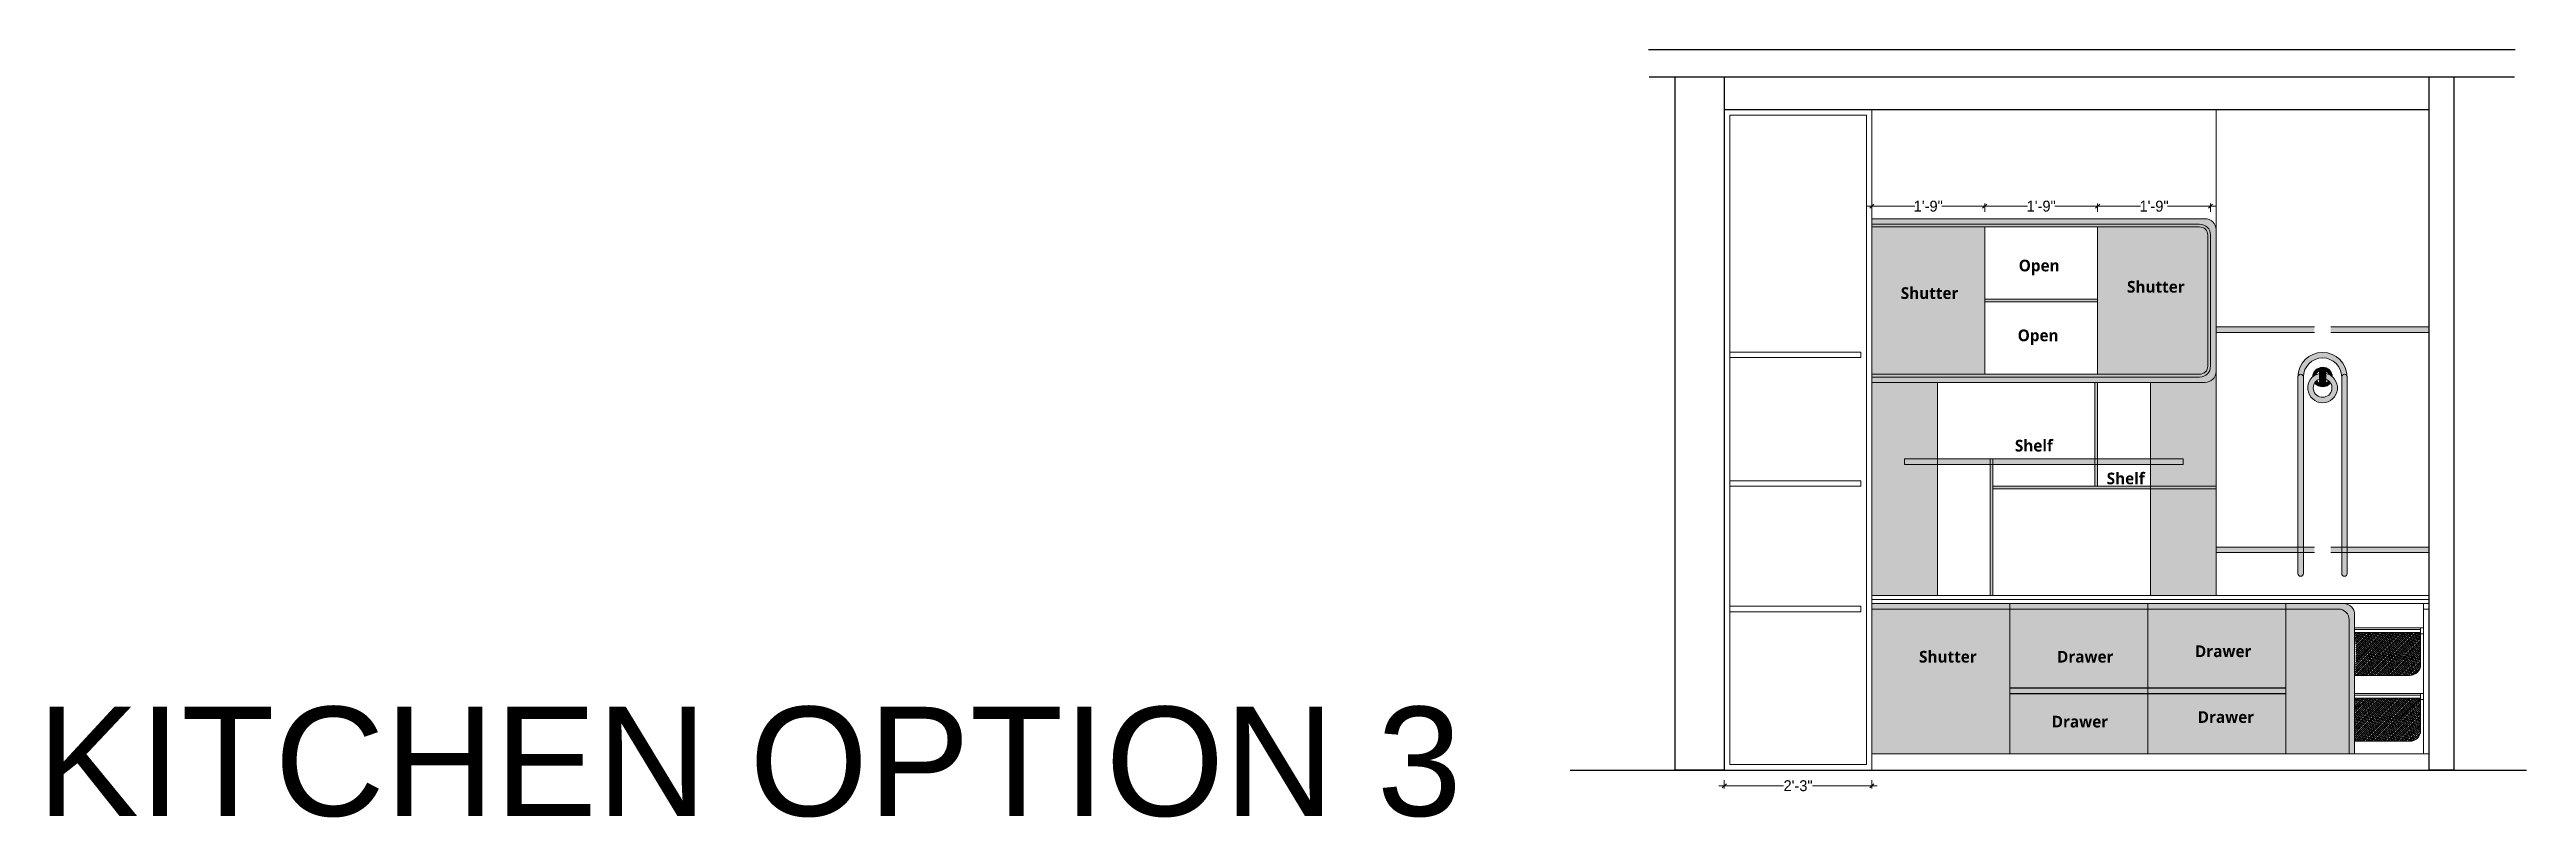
# Model space of a CAD drawing. Header units: millimetres. Extents: x 56222 to 3066687, y -650199 to -121287.
# Drawn here: x 136119.5 to 136572.8, y -182984.5 to -182843.8 of the extents above; entities that cross this region are included whole.
import ezdxf

# ---------------------------------------------------------------- set-up
doc = ezdxf.new("R2010")
doc.units = ezdxf.units.MM
doc.header["$MEASUREMENT"] = 0
doc.header["$PDMODE"] = 35
doc.linetypes.add('DASHED', pattern=[0.75, 0.5, -0.25])
doc.layers.get('Defpoints').update_dxf_attribs({"color": 220})
for name, color, linetype, lineweight in [('Farniture', 59, 'Continuous', 25), ('FURNITURE', 32, 'Continuous', 9), ('furniture dimensions', 1, 'DASHED', 0), ('SECTION ( SLAB PLine )', 104, 'Continuous', 30), ('Text', 7, 'Continuous', 15), ('wall', 7, 'Continuous', 30), ('XX~SLAB ( BEAM )~ ( DIM )', 7, 'Continuous', 9)]:
    doc.layers.add(name, color=color, linetype=linetype, lineweight=lineweight)
doc.layers.add('hatch', color=250, linetype='Continuous', lineweight=9, transparency=0.5)
doc.layers.add('str coll', color=6, linetype='Continuous')
doc.styles.add('century g', font='GOTHIC.TTF')
doc.styles.get("Standard").update_dxf_attribs({"font": 'arial.ttf', "height": 6})
doc.dimstyles.new('Archana', dxfattribs={"dimtxt": 2, "dimasz": 0.75, "dimexe": 0.5, "dimexo": 0.5, "dimgap": 0, "dimtad": 0, "dimzin": 0, "dimdsep": 46, "dimlunit": 4, "dimtxsty": 'century g', "dimblk": 'OBLIQUE', "dimcen": 0, "dimdle": 1, "dimclrd": 256, "dimclre": 256, "dimclrt": 256, "dimadec": 0, "dimazin": 0, "dimtfac": 1, "dimtofl": 0, "dimtmove": 1, "dimatfit": 3, "dimfxl": 1, "dimfxlon": 1, "dimtolj": 1, "dimtzin": 0, "dimlwd": -1, "dimlwe": -1, "dimarcsym": 0})

msp = doc.modelspace()

# ---------------------------------------------------------------- texts
at = {"layer": 'furniture dimensions', "lineweight": 0}
msp.add_text('KITCHEN OPTION 3', height=20, dxfattribs=at).set_placement((136117.169, -182984.202))
at = {"layer": 'Text', "ltscale": 20, "char_height": 2.14365, "attachment_point": 1}
for s, insert, width in [('{\\fMalgun Gothic|b1|i0|c0|p34;\\C1;Open}', (136479.88, -182882.302), 39.27782), ('\\pxqc;{\\fMalgun Gothic|b1|i0|c0|p34;\\C1;Shutter}', (136454.013, -182887.352), 19.10275), ('\\pxqc;{\\fMalgun Gothic|b1|i0|c0|p34;\\C1;Shutter}', (136495.425, -182886.196), 19.10275), ('{\\fMalgun Gothic|b1|i0|c0|p34;\\C1;Open}', (136479.689, -182895.096), 39.27782), ('{\\fMalgun Gothic|b1|i0|c0|p34;\\C1;Shelf}', (136479.177, -182915.295), 39.27782), ('{\\fMalgun Gothic|b1|i0|c0|p34;\\C1;Shelf}', (136495.982, -182921.309), 39.27782), ('{\\fMalgun Gothic|b1|i0|c0|p34;\\C1;Drawer}', (136512.141, -182952.96), 39.27782), ('{\\fMalgun Gothic|b1|i0|c0|p34;\\C1;Shutter}', (136461.641, -182953.96), 39.27782), ('{\\fMalgun Gothic|b1|i0|c0|p34;\\C1;Drawer}', (136486.891, -182953.96), 39.27782), ('{\\fMalgun Gothic|b1|i0|c0|p34;\\C1;Drawer}', (136485.919, -182965.851), 39.27782), ('{\\fMalgun Gothic|b1|i0|c0|p34;\\C1;Drawer}', (136512.641, -182965.012), 39.27782)]:
    msp.add_mtext(s, dxfattribs=dict(at, insert=insert, width=width))

# ---------------------------------------------------------------- blocks, each defined once
blk = doc.blocks.new('_Oblique')
at = {"layer": 'wall', "color": 0, "lineweight": -2}
blk.add_line((-0.5, -0.5), (0.5, 0.5), dxfattribs=at)
blk = doc.blocks.new('*D206')
at = {"layer": 'Defpoints', "color": 0, "linetype": 'Continuous', "lineweight": 30, "transparency": 16777216}
for p in [(136452.99, -182875.8), (136473.65, -182872.51), (136473.65, -182875.8)]:
    blk.add_point(p, dxfattribs=at)
at = {"layer": 'furniture dimensions', "color": 5, "linetype": 'Continuous', "transparency": 16777216}
for p, q in [((136451.99, -182872.51), (136460.84, -182872.51)), ((136452.99, -182873.51), (136452.99, -182872.01)), ((136474.65, -182872.51), (136465.8, -182872.51)), ((136473.65, -182873.51), (136473.65, -182872.01))]:
    blk.add_line(p, q, dxfattribs=at)
at = {"layer": 'furniture dimensions', "color": 5, "linetype": 'Continuous', "transparency": 16777216, "xscale": 0.75, "yscale": 0.75, "zscale": 0.75, "rotation": 180}
blk.add_blockref('_Oblique', (136452.99, -182872.51), dxfattribs=at)
at = {"layer": 'furniture dimensions', "color": 5, "linetype": 'Continuous', "transparency": 16777216, "xscale": 0.75, "yscale": 0.75, "zscale": 0.75}
blk.add_blockref('_Oblique', (136473.65, -182872.51), dxfattribs=at)
at = {"layer": 'furniture dimensions', "linetype": 'Continuous', "lineweight": 0, "transparency": 16777216, "insert": (136463.32, -182872.51), "char_height": 2, "attachment_point": 5, "style": 'century g'}
blk.add_mtext('\\A1;1\'-9"', dxfattribs=at)
blk = doc.blocks.new('*D207')
at = {"layer": 'Defpoints', "color": 0, "linetype": 'Continuous', "lineweight": 30, "transparency": 16777216}
for p in [(136473.65, -182875.8), (136494.32, -182872.51), (136494.32, -182875.8)]:
    blk.add_point(p, dxfattribs=at)
at = {"layer": 'furniture dimensions', "color": 5, "linetype": 'Continuous', "transparency": 16777216}
for p, q in [((136472.65, -182872.51), (136481.51, -182872.51)), ((136473.65, -182873.51), (136473.65, -182872.01)), ((136495.32, -182872.51), (136486.47, -182872.51)), ((136494.32, -182873.51), (136494.32, -182872.01))]:
    blk.add_line(p, q, dxfattribs=at)
at = {"layer": 'furniture dimensions', "color": 5, "linetype": 'Continuous', "transparency": 16777216, "xscale": 0.75, "yscale": 0.75, "zscale": 0.75, "rotation": 180}
blk.add_blockref('_Oblique', (136473.65, -182872.51), dxfattribs=at)
at = {"layer": 'furniture dimensions', "color": 5, "linetype": 'Continuous', "transparency": 16777216, "xscale": 0.75, "yscale": 0.75, "zscale": 0.75}
blk.add_blockref('_Oblique', (136494.32, -182872.51), dxfattribs=at)
at = {"layer": 'furniture dimensions', "linetype": 'Continuous', "lineweight": 0, "transparency": 16777216, "insert": (136483.99, -182872.51), "char_height": 2, "attachment_point": 5, "style": 'century g'}
blk.add_mtext('\\A1;1\'-9"', dxfattribs=at)
blk = doc.blocks.new('*D208')
at = {"layer": 'Defpoints', "color": 0, "linetype": 'Continuous', "lineweight": 30, "transparency": 16777216}
for p in [(136494.32, -182875.8), (136514.99, -182872.51), (136514.99, -182878.46)]:
    blk.add_point(p, dxfattribs=at)
at = {"layer": 'furniture dimensions', "color": 5, "linetype": 'Continuous', "transparency": 16777216}
for p, q in [((136493.32, -182872.51), (136502.17, -182872.51)), ((136494.32, -182873.51), (136494.32, -182872.01)), ((136515.99, -182872.51), (136507.13, -182872.51)), ((136514.99, -182873.51), (136514.99, -182872.01))]:
    blk.add_line(p, q, dxfattribs=at)
at = {"layer": 'furniture dimensions', "color": 5, "linetype": 'Continuous', "transparency": 16777216, "xscale": 0.75, "yscale": 0.75, "zscale": 0.75, "rotation": 180}
blk.add_blockref('_Oblique', (136494.32, -182872.51), dxfattribs=at)
at = {"layer": 'furniture dimensions', "color": 5, "linetype": 'Continuous', "transparency": 16777216, "xscale": 0.75, "yscale": 0.75, "zscale": 0.75}
blk.add_blockref('_Oblique', (136514.99, -182872.51), dxfattribs=at)
at = {"layer": 'furniture dimensions', "linetype": 'Continuous', "lineweight": 0, "transparency": 16777216, "insert": (136504.65, -182872.51), "char_height": 2, "attachment_point": 5, "style": 'century g'}
blk.add_mtext('\\A1;1\'-9"', dxfattribs=at)
blk = doc.blocks.new('*D209')
at = {"layer": 'Defpoints', "color": 0, "linetype": 'Continuous', "lineweight": 30, "transparency": 16777216}
for p in [(136425.99, -182975.8), (136452.99, -182975.8), (136452.99, -182978.67)]:
    blk.add_point(p, dxfattribs=at)
at = {"layer": 'furniture dimensions', "color": 5, "linetype": 'Continuous', "transparency": 16777216}
for p, q in [((136424.99, -182978.67), (136436.85, -182978.67)), ((136425.99, -182977.67), (136425.99, -182979.17)), ((136453.99, -182978.67), (136442.13, -182978.67)), ((136452.99, -182977.67), (136452.99, -182979.17))]:
    blk.add_line(p, q, dxfattribs=at)
at = {"layer": 'furniture dimensions', "color": 5, "linetype": 'Continuous', "transparency": 16777216, "xscale": 0.75, "yscale": 0.75, "zscale": 0.75, "rotation": 180}
blk.add_blockref('_Oblique', (136425.99, -182978.67), dxfattribs=at)
at = {"layer": 'furniture dimensions', "color": 5, "linetype": 'Continuous', "transparency": 16777216, "xscale": 0.75, "yscale": 0.75, "zscale": 0.75}
blk.add_blockref('_Oblique', (136452.99, -182978.67), dxfattribs=at)
at = {"layer": 'furniture dimensions', "linetype": 'Continuous', "lineweight": 0, "transparency": 16777216, "insert": (136439.49, -182978.67), "char_height": 2, "attachment_point": 5, "style": 'century g'}
blk.add_mtext('\\A1;2\'-3"', dxfattribs=at)

# ---------------------------------------------------------------- dimensions: what is measured, and where the dimension line sits
at = {"layer": 'furniture dimensions', "color": 5, "linetype": 'Continuous', "lineweight": 0}
for base, p1, p2, picture, middle in [((136473.654, -182872.51), (136452.988, -182875.8), (136473.654, -182875.8), '*D206', (136463.321, -182872.51)), ((136494.321, -182872.51), (136473.654, -182875.8), (136494.321, -182875.8), '*D207', (136483.988, -182872.51)), ((136514.987, -182872.51), (136494.321, -182875.8), (136514.987, -182878.456), '*D208', (136504.654, -182872.51)), ((136452.988, -182978.672), (136425.988, -182975.8), (136452.988, -182975.8), '*D209', (136439.488, -182978.672))]:
    dim = msp.add_linear_dim(base=base, p1=p1, p2=p2, dimstyle='Archana', override={"dimdec": 0, "dimclrd": 5, "dimclre": 5}, dxfattribs=at)
    dim.commit()
    dim.dimension.update_dxf_attribs({"geometry": picture, "text_midpoint": middle})

# ---------------------------------------------------------------- hatches: boundary and pattern name
at = {"layer": 'FURNITURE', "lineweight": 0, "true_color": 0xc8a668, "transparency": 33554687}
h = msp.add_hatch(color=43, dxfattribs=at)
h.dxf.hatch_style = 1
h.paths.add_polyline_path([(136515.987, -182902.8), (136515.987, -182876.8, 0.4142136), (136513.987, -182874.8), (136452.988, -182874.8), (136452.988, -182875.8), (136493.987, -182875.8), (136512.987, -182875.8, -0.4142136), (136514.987, -182877.8), (136514.987, -182901.8, -0.4142136), (136512.987, -182903.8), (136452.988, -182903.8), (136452.988, -182904.8), (136513.987, -182904.8, 0.4142136)])
at = {"layer": 'FURNITURE', "lineweight": 0, "true_color": 0x000000, "transparency": 33554687}
h = msp.add_hatch(color=18, dxfattribs=at)
h.dxf.hatch_style = 1
h.paths.add_polyline_path([(136512.987, -182875.8), (136452.988, -182875.8), (136452.988, -182876.3), (136512.987, -182876.3, -0.4142136), (136514.487, -182877.8), (136514.487, -182901.8, -0.4142136), (136512.987, -182903.3), (136452.988, -182903.3), (136452.988, -182903.8), (136512.987, -182903.8, 0.4142136), (136514.987, -182901.8), (136514.987, -182877.8, 0.4142136)])
at = {"layer": 'FURNITURE', "lineweight": 0, "true_color": 0xc8a668, "transparency": 33554687}
h = msp.add_hatch(color=43, dxfattribs=at)
h.dxf.hatch_style = 1
h.paths.add_polyline_path([(136514.487, -182877.8, 0.4142136), (136512.987, -182876.3), (136494.321, -182876.3), (136494.321, -182903.3), (136512.987, -182903.3, 0.4142136), (136514.487, -182901.8)])
h.paths.add_polyline_path([(136473.654, -182876.3), (136452.988, -182876.3), (136452.988, -182903.3), (136473.654, -182903.3)])
at = {"layer": 'FURNITURE', "lineweight": 0, "true_color": 0x000000, "transparency": 33554687}
h = msp.add_hatch(color=18, dxfattribs=at)
h.dxf.hatch_style = 1
h.paths.add_polyline_path([(136494.321, -182889.55), (136473.654, -182889.55), (136473.654, -182890.05), (136494.321, -182890.05)])
at = {"layer": 'FURNITURE', "lineweight": 0, "true_color": 0x636466, "transparency": 33554687}
h = msp.add_hatch(color=251, dxfattribs=at)
h.dxf.hatch_style = 1
h.paths.add_polyline_path([(136515.987, -182924.3), (136503.987, -182924.3), (136503.987, -182943.8), (136515.987, -182943.8)])
h.paths.add_polyline_path([(136515.987, -182902.8, -0.4142136), (136513.987, -182904.8), (136503.987, -182904.8), (136503.987, -182918.8), (136509.987, -182918.8), (136509.987, -182919.8), (136503.987, -182919.8), (136503.987, -182923.8), (136515.987, -182923.8)])
h.paths.add_polyline_path([(136464.988, -182904.8), (136452.988, -182904.8), (136452.988, -182943.8), (136464.988, -182943.8), (136464.988, -182919.8), (136458.988, -182919.8), (136458.988, -182918.8), (136464.988, -182918.8)])
at = {"layer": 'FURNITURE', "lineweight": 0, "true_color": 0x000000, "transparency": 33554687}
h = msp.add_hatch(color=18, dxfattribs=at)
h.dxf.hatch_style = 1
h.paths.add_polyline_path([(136494.321, -182904.8), (136493.821, -182904.8), (136493.821, -182918.8), (136494.321, -182918.8)])
h.paths.add_polyline_path([(136494.321, -182918.8), (136493.821, -182918.8), (136493.821, -182919.8), (136494.321, -182919.8)])
h.paths.add_polyline_path([(136494.321, -182919.8), (136493.821, -182919.8), (136493.821, -182923.8), (136494.321, -182923.8)])
h.paths.add_polyline_path([(136515.987, -182923.8), (136475.154, -182923.8), (136475.154, -182924.3), (136515.987, -182924.3)])
h.paths.add_polyline_path([(136475.154, -182918.8), (136474.654, -182918.8), (136474.654, -182919.8), (136475.154, -182919.8)])
h.paths.add_polyline_path([(136475.154, -182919.8), (136474.654, -182919.8), (136474.654, -182943.8), (136475.154, -182943.8)])
at = {"layer": 'FURNITURE', "lineweight": 0, "true_color": 0xc8a668, "transparency": 33554687}
h = msp.add_hatch(color=43, dxfattribs=at)
h.dxf.hatch_style = 1
h.paths.add_polyline_path([(136493.821, -182918.8), (136475.154, -182918.8), (136475.154, -182919.8), (136493.821, -182919.8)])
h.paths.add_polyline_path([(136509.987, -182918.8), (136494.321, -182918.8), (136494.321, -182919.8), (136509.987, -182919.8)])
h.paths.add_polyline_path([(136474.654, -182918.8), (136458.988, -182918.8), (136458.988, -182919.8), (136474.654, -182919.8)])
at = {"layer": 'FURNITURE', "lineweight": 0, "true_color": 0x000000, "transparency": 33554687}
h = msp.add_hatch(color=18, dxfattribs=at)
h.dxf.hatch_style = 1
h.paths.add_polyline_path([(136539.363, -182945.3), (136528.738, -182945.3), (136528.738, -182946.3), (136538.363, -182946.3, -0.4142136), (136540.363, -182948.3), (136540.363, -182972.8), (136541.363, -182972.8), (136541.363, -182947.3, 0.4142136)])
h.paths.add_polyline_path([(136528.738, -182945.3), (136503.488, -182945.3), (136503.488, -182946.3), (136528.738, -182946.3)])
h.paths.add_polyline_path([(136503.488, -182945.3), (136478.238, -182945.3), (136478.238, -182946.3), (136503.488, -182946.3)])
h.paths.add_polyline_path([(136478.238, -182945.3), (136452.988, -182945.3), (136452.988, -182946.3), (136478.238, -182946.3)])
at = {"layer": 'FURNITURE', "lineweight": 0, "true_color": 0xc8a668, "transparency": 33554687}
h = msp.add_hatch(color=43, dxfattribs=at)
h.dxf.hatch_style = 1
h.paths.add_polyline_path([(136478.238, -182946.3), (136452.988, -182946.3), (136452.988, -182972.8), (136478.238, -182972.8)])
h = msp.add_hatch(color=43, dxfattribs=at)
h.dxf.hatch_style = 1
h.paths.add_polyline_path([(136503.488, -182946.3), (136478.238, -182946.3), (136478.238, -182960.748), (136502.427, -182960.748), (136503.488, -182960.748)])
h.paths.add_polyline_path([(136528.738, -182946.3), (136503.488, -182946.3), (136503.488, -182960.748), (136528.738, -182960.748)])
h.paths.add_polyline_path([(136528.738, -182961.748), (136503.488, -182961.748), (136503.488, -182972.8), (136528.738, -182972.8)])
h.paths.add_polyline_path([(136503.488, -182961.748), (136502.427, -182961.748), (136478.238, -182961.748), (136478.238, -182972.8), (136503.488, -182972.8)])
h = msp.add_hatch(color=43, dxfattribs=at)
h.dxf.hatch_style = 1
h.paths.add_polyline_path([(136540.363, -182948.3, 0.4142136), (136538.363, -182946.3), (136528.738, -182946.3), (136528.738, -182972.8), (136540.363, -182972.8)])
at = {"layer": 'FURNITURE', "lineweight": 0, "true_color": 0xbc9776, "transparency": 33554585}
h = msp.add_hatch(dxfattribs=at)
h.set_pattern_fill('ANSI38', color=33, scale=2.178414)
h.set_pattern_definition([(45, (-13806.8504, -2299.96475), (-0.19254640798, 0.19254640798), []), (135, (-13806.8504, -2299.96475), (-0.57763922394, 0.19254640798), [0.6807543539, -0.4084526123])])
edge = h.paths.add_edge_path()
edge.add_line((136553.444, -182950.573), (136541.363, -182950.573))
edge.add_arc((136506.164, -182954.521), 35.42, -6.40024, 6.40024, ccw=False)
edge.add_line((136541.363, -182958.47), (136551.444, -182958.47))
edge.add_arc((136551.444, -182956.47), 2, 270, 360)
edge.add_line((136553.444, -182956.47), (136553.444, -182950.573))
edge = h.paths.add_edge_path()
edge.add_line((136541.363, -182964.498), (136541.363, -182970.512))
edge.add_line((136541.363, -182970.512), (136551.444, -182970.512))
edge.add_arc((136551.444, -182968.512), 2, 270, 360)
edge.add_line((136553.444, -182968.512), (136553.444, -182962.615))
edge.add_line((136553.444, -182962.615), (136541.363, -182962.615))
edge.add_arc((136530.929, -182963.556), 10.476, -5.15562, 5.15562, ccw=False)
at = {"layer": 'FURNITURE', "lineweight": 0, "true_color": 0x000000, "transparency": 33554687}
h = msp.add_hatch(color=18, dxfattribs=at)
h.dxf.hatch_style = 1
h.paths.add_polyline_path([(136528.738, -182960.748), (136502.427, -182960.748), (136502.427, -182961.748), (136528.738, -182961.748)])
h.paths.add_polyline_path([(136502.427, -182960.748), (136478.238, -182960.748), (136478.238, -182961.748), (136502.427, -182961.748)])
at = {"layer": 'hatch', "lineweight": 0, "true_color": 0x000000, "transparency": 33554687}
h = msp.add_hatch(color=18, dxfattribs=at)
h.dxf.hatch_style = 1
h.paths.add_polyline_path([(136533.988, -182894.634), (136515.987, -182894.634), (136515.987, -182895.634), (136533.988, -182895.634)])
h.paths.add_polyline_path([(136554.988, -182894.634), (136536.988, -182894.634), (136536.988, -182895.634), (136554.988, -182895.634)])
at = {"layer": 'hatch', "lineweight": 0, "true_color": 0xc8a668, "transparency": 33554687}
h = msp.add_hatch(color=43, dxfattribs=at)
h.dxf.hatch_style = 1
h.paths.add_polyline_path([(136530.988, -182903.8, -1), (136531.988, -182903.8, -1), (136538.988, -182903.8, -1), (136539.988, -182903.8, 1)])
h = msp.add_hatch(color=43, dxfattribs=at)
h.dxf.hatch_style = 1
h.paths.add_polyline_path([(136539.988, -182903.8, 1), (136538.988, -182903.8), (136538.988, -182934.967), (136539.988, -182934.967)])
h.paths.add_polyline_path([(136539.988, -182935.967), (136538.988, -182935.967), (136538.988, -182939.8, 1), (136539.988, -182939.8)])
h.paths.add_polyline_path([(136539.988, -182934.967), (136538.988, -182934.967), (136538.988, -182935.967), (136539.988, -182935.967)])
h.paths.add_polyline_path([(136531.988, -182935.967), (136530.988, -182935.967), (136530.988, -182939.8, 1.000028), (136531.988, -182939.8)])
h.paths.add_polyline_path([(136531.988, -182934.967), (136530.988, -182934.967), (136530.988, -182935.967), (136531.988, -182935.967)])
h.paths.add_polyline_path([(136531.988, -182903.8, 1), (136530.988, -182903.8), (136530.988, -182934.967), (136531.988, -182934.967)])
at = {"layer": 'hatch', "lineweight": 0, "true_color": 0x492403, "transparency": 33554687}
h = msp.add_hatch(color=38, dxfattribs=at)
h.dxf.hatch_style = 1
h.paths.add_polyline_path([(136536.061, -182903.142), (136536.061, -182904.178, -5.7897701), (136534.914, -182904.188), (136534.914, -182903.149, 9.3406517)])
at = {"layer": 'hatch', "lineweight": 0, "true_color": 0xc8a668, "transparency": 33554687}
h = msp.add_hatch(color=43, dxfattribs=at)
h.dxf.hatch_style = 1
h.paths.add_polyline_path([(136533.696, -182903.773, -0.0639358), (136534.266, -182903.383, -0.7091424), (136536.703, -182903.364, -0.0639358), (136537.278, -182903.746, 0.9775148)])
h.paths.add_polyline_path([(136536.934, -182904.857, 0.0757717), (136536.59, -182904.473, -0.55604), (136534.396, -182904.49, 0.0757717), (136534.058, -182904.879, 0.5030444)])
h.paths.add_polyline_path([(136536.061, -182902.644), (136534.914, -182902.644), (136534.914, -182904.957), (136536.061, -182904.957)])
at = {"layer": 'hatch', "lineweight": 0, "true_color": 0x000000, "transparency": 33554687}
h = msp.add_hatch(color=18, dxfattribs=at)
h.dxf.hatch_style = 1
h.paths.add_polyline_path([(136533.988, -182934.967), (136515.987, -182934.967), (136515.987, -182935.967), (136533.988, -182935.967)])
h.paths.add_polyline_path([(136554.988, -182934.967), (136536.988, -182934.967), (136536.988, -182935.967), (136554.988, -182935.967)])

# ---------------------------------------------------------------- linework, layer by layer
at = {"layer": 'Farniture', "lineweight": 0}
for p, q in [((136494.321, -182889.55), (136473.654, -182889.55)), ((136494.321, -182890.05), (136473.654, -182890.05)), ((136493.821, -182923.8), (136493.821, -182904.8)), ((136494.321, -182923.8), (136494.321, -182904.8)), ((136474.654, -182943.8), (136474.654, -182918.8)), ((136475.154, -182943.8), (136475.154, -182918.8)), ((136475.154, -182923.8), (136515.987, -182923.8)), ((136475.154, -182924.3), (136515.987, -182924.3))]:
    msp.add_line(p, q, dxfattribs=at)
at = {"layer": 'FURNITURE', "lineweight": 0}
for p, q in [((136515.987, -182943.8), (136515.987, -182854.8)), ((136515.987, -182854.8), (136554.988, -182854.8)), ((136452.988, -182874.8), (136513.987, -182874.8)), ((136452.988, -182875.8), (136512.987, -182875.8)), ((136493.987, -182875.8), (136452.988, -182875.8)), ((136452.988, -182876.3), (136512.987, -182876.3)), ((136473.654, -182876.3), (136473.654, -182903.3)), ((136494.321, -182876.3), (136494.321, -182903.3)), ((136514.487, -182877.8), (136514.487, -182901.8)), ((136514.987, -182877.8), (136514.987, -182901.8)), ((136515.987, -182876.8), (136515.987, -182902.8)), ((136515.987, -182894.634), (136533.988, -182894.634)), ((136515.987, -182895.634), (136533.988, -182895.634)), ((136536.988, -182894.634), (136554.988, -182894.634)), ((136536.988, -182895.634), (136554.988, -182895.634)), ((136452.988, -182903.3), (136512.987, -182903.3)), ((136452.988, -182903.8), (136512.987, -182903.8)), ((136452.988, -182904.8), (136513.987, -182904.8)), ((136530.988, -182903.8), (136530.988, -182939.8)), ((136531.988, -182903.8), (136531.988, -182939.8)), ((136538.988, -182903.8), (136538.988, -182939.8)), ((136539.988, -182903.8), (136539.988, -182939.8)), ((136458.988, -182918.8), (136509.987, -182918.8)), ((136458.988, -182918.8), (136458.988, -182919.8)), ((136458.988, -182919.8), (136509.987, -182919.8)), ((136509.987, -182918.8), (136509.987, -182919.8)), ((136515.987, -182934.967), (136533.988, -182934.967)), ((136536.988, -182934.967), (136554.988, -182934.967)), ((136515.987, -182935.967), (136533.988, -182935.967)), ((136536.988, -182935.967), (136554.988, -182935.967)), ((136452.988, -182943.8), (136554.988, -182943.8)), ((136452.988, -182944.55), (136554.988, -182944.55)), ((136452.988, -182945.3), (136554.988, -182945.3)), ((136452.988, -182946.3), (136528.738, -182946.3)), ((136478.238, -182972.8), (136478.238, -182945.3)), ((136503.488, -182972.8), (136503.488, -182945.3)), ((136528.738, -182972.8), (136528.738, -182945.3)), ((136553.988, -182972.8), (136553.988, -182945.3)), ((136553.988, -182946.3), (136554.988, -182946.3)), ((136452.988, -182972.8), (136554.988, -182972.8)), ((136554.988, -182975.8), (136515.987, -182975.8))]:
    msp.add_line(p, q, dxfattribs=at)
at = {"layer": 'FURNITURE'}
for p, q in [((136553.988, -182949.756), (136541.363, -182949.756)), ((136541.363, -182950.028), (136553.444, -182950.028)), ((136553.444, -182950.573), (136541.363, -182950.573)), ((136553.988, -182949.756), (136553.444, -182949.756)), ((136553.444, -182949.756), (136553.444, -182950.845)), ((136553.444, -182950.028), (136553.444, -182950.573)), ((136553.444, -182950.845), (136553.988, -182950.845)), ((136553.988, -182950.845), (136553.988, -182949.756)), ((136528.738, -182962.887), (136528.738, -182961.798)), ((136553.988, -182961.798), (136541.363, -182961.798)), ((136541.363, -182962.07), (136553.444, -182962.07)), ((136553.988, -182961.798), (136553.444, -182961.798)), ((136553.444, -182961.798), (136553.444, -182962.887)), ((136553.444, -182962.07), (136553.444, -182962.615)), ((136553.988, -182962.887), (136553.988, -182961.798)), ((136553.444, -182962.615), (136542.018, -182962.615)), ((136553.444, -182962.887), (136553.988, -182962.887))]:
    msp.add_line(p, q, dxfattribs=at)
at = {"layer": 'FURNITURE', "lineweight": 25}
for p, q in [((136478.238, -182960.748), (136502.427, -182960.748)), ((136478.238, -182961.748), (136502.427, -182961.748)), ((136502.427, -182960.748), (136528.738, -182960.748)), ((136502.427, -182961.748), (136528.738, -182961.748))]:
    msp.add_line(p, q, dxfattribs=at)
at = {"layer": 'FURNITURE', "lineweight": 0}
for points in [[(136425.988, -182854.8), (136452.988, -182854.8), (136452.988, -182975.8), (136425.988, -182975.8)], [(136426.988, -182855.8), (136451.988, -182855.8), (136451.988, -182974.8), (136426.988, -182974.8)], [(136426.988, -182899.229), (136450.988, -182899.229), (136450.988, -182900.229), (136426.988, -182900.229)], [(136534.914, -182902.644), (136536.061, -182902.644), (136536.061, -182904.957), (136534.914, -182904.957)], [(136464.988, -182904.8), (136503.987, -182904.8), (136503.987, -182943.8), (136464.988, -182943.8)], [(136426.988, -182922.8), (136450.988, -182922.8), (136450.988, -182923.8), (136426.988, -182923.8)], [(136426.988, -182945.8), (136450.988, -182945.8), (136450.988, -182946.8), (136426.988, -182946.8)]]:
    msp.add_lwpolyline(points, close=True, dxfattribs=at)
msp.add_lwpolyline([(136540.363, -182972.8), (136540.363, -182948.3, 0.4142136), (136538.363, -182946.3), (136452.988, -182946.3), (136452.988, -182945.3), (136539.363, -182945.3, -0.4142136), (136541.363, -182947.3), (136541.363, -182972.8)], format="xyb", dxfattribs=at)
at = {"layer": 'FURNITURE'}
for points in [[(136541.363, -182950.573), (136553.444, -182950.573), (136553.444, -182956.47, -0.4142136), (136551.444, -182958.47), (136541.363, -182958.47)], [(136541.363, -182962.615), (136553.444, -182962.615), (136553.444, -182968.512, -0.4142136), (136551.444, -182970.512), (136541.363, -182970.512)]]:
    msp.add_lwpolyline(points, format="xyb", dxfattribs=at)
at = {"layer": 'FURNITURE', "lineweight": 0}
for centre, radius, start, end in [((136512.987, -182877.8), 2, 0, 90), ((136513.987, -182876.8), 2, 0, 90), ((136512.987, -182877.8), 1.5, 0, 90), ((136512.987, -182901.8), 2, 270, 0), ((136512.987, -182901.8), 1.5, 270, 0), ((136513.987, -182902.8), 2, 270, 0), ((136535.488, -182903.8), 4.5, 0, 180), ((136531.488, -182903.8), 0.5, 360, 180), ((136535.488, -182903.8), 3.5, 0, 180), ((136535.503, -182905.795), 2.711, 102.5527, 78.10971), ((136535.488, -182903.8), 1.791, 1.7429, 179.13709), ((136535.488, -182903.8), 1.291, 19.75586, 161.12413), ((136539.488, -182903.8), 0.5, 0, 180), ((136535.503, -182905.795), 1.711, 110.14316, 70.94573), ((136535.488, -182903.8), 1.791, 217.03114, 323.84885), ((136535.488, -182903.8), 1.291, 211.74761, 328.80934), ((136531.488, -182939.8), 0.5, 180, 0), ((136539.488, -182939.8), 0.5, 180, 0)]:
    msp.add_arc(centre, radius, start, end, dxfattribs=at)
at = {"layer": 'furniture dimensions', "lineweight": 0}
for p, q in [((136450.988, -182975.8), (136554.988, -182975.8)), ((136452.988, -182975.8), (136515.987, -182975.8))]:
    msp.add_line(p, q, dxfattribs=at)
at = {"layer": 'SECTION ( SLAB PLine )', "color": 1}
for p, q in [((136412.109, -182843.8), (136570.74, -182843.8)), ((136412.215, -182848.8), (136570.603, -182848.8)), ((136397.761, -182975.8), (136572.809, -182975.8))]:
    msp.add_line(p, q, dxfattribs=at)
at = {"layer": 'str coll', "lineweight": 30}
msp.add_line((136425.988, -182854.8), (136554.988, -182854.8), dxfattribs=at)
at = {"layer": 'XX~SLAB ( BEAM )~ ( DIM )', "lineweight": 30}
for points in [[(136416.988, -182848.8), (136425.988, -182848.8), (136425.988, -182975.8), (136416.988, -182975.8)], [(136554.988, -182848.8), (136559.488, -182848.8), (136559.488, -182975.8), (136554.988, -182975.8)]]:
    msp.add_lwpolyline(points, close=True, dxfattribs=at)

msp.set_redraw_order([(e.dxf.handle, doc.entitydb.next_handle()) for e in msp.query("TEXT MTEXT ATTDEF DIMENSION ARC_DIMENSION")])  # texts and dimensions are drawn at this point

doc.saveas('drawing.dxf')
